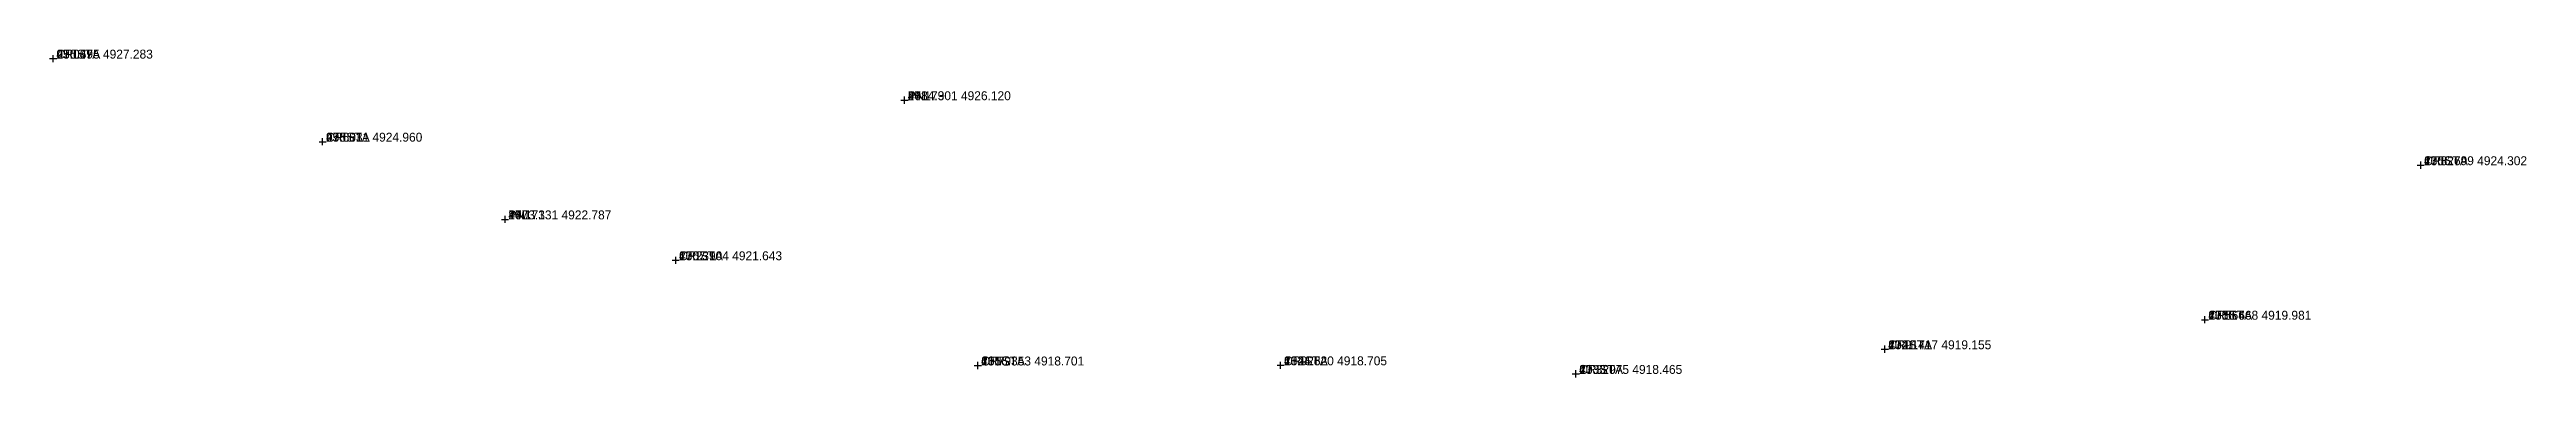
# Model space of a CAD drawing. Extents: x 955 to 1096, y 4914 to 5043.
# Drawn here: x 990.4 to 1059.7, y 4918.4 to 4927.5 of the extents above; entities that cross this region are included whole.
import ezdxf

# ---------------------------------------------------------------- set-up
doc = ezdxf.new("R2010")
doc.units = 0
doc.linetypes.add('1', pattern=[0])
doc.layers.get('0').update_dxf_attribs({"linetype": '1'})
doc.styles.add('STD', font='txt')

msp = doc.modelspace()

# ---------------------------------------------------------------- texts
at = {"layer": 'CO_ORDS', "color": 3, "style": 'STD'}
for s, p in [(' 990.495 4927.283', (990.4953, 4927.2832, 47.067)), (' 1014.301 4926.120', (1014.3007, 4926.1195, 47.1788)), (' 998.031 4924.960', (998.031, 4924.9598, 47.6806)), (' 1056.699 4924.302', (1056.6989, 4924.3016, 47.8274)), (' 1003.131 4922.787', (1003.1313, 4922.7869, 47.1728)), (' 1007.904 4921.643', (1007.9043, 4921.6433, 47.2307)), (' 1050.668 4919.981', (1050.6676, 4919.9806, 47.5638)), (' 1016.353 4918.701', (1016.3526, 4918.7007, 46.7931)), (' 1024.820 4918.705', (1024.8198, 4918.7052, 46.9258)), (' 1041.717 4919.155', (1041.7168, 4919.1547, 47.9138)), (' 1033.075 4918.465', (1033.0749, 4918.4651, 47.3287))]:
    msp.add_text(s, height=0.25, dxfattribs=at).set_placement(p)
at = {"layer": 'CODE', "color": 3, "style": 'STD'}
for s, p in [(' CRISTA', (990.4953, 4927.2832, 47.067)), (' PN', (1014.3007, 4926.1195, 47.1788)), (' CRISTA', (998.031, 4924.9598, 47.6806)), (' CRISTA', (1056.6989, 4924.3016, 47.8274)), (' PN', (1003.1313, 4922.7869, 47.1728)), (' CRISTA', (1007.9043, 4921.6433, 47.2307)), (' CRISTA', (1050.6676, 4919.9806, 47.5638)), (' CRISTA', (1016.3526, 4918.7007, 46.7931)), (' CRISTA', (1024.8198, 4918.7052, 46.9258)), (' CRISTA', (1041.7168, 4919.1547, 47.9138)), (' CRISTA', (1033.0749, 4918.4651, 47.3287))]:
    msp.add_text(s, height=0.25, dxfattribs=at).set_placement(p)
at = {"layer": 'HEIGHT', "color": 3, "style": 'STD'}
for s, p in [(' 47.067', (990.4953, 4927.2832, 47.067)), (' 47.179', (1014.3007, 4926.1195, 47.1788)), (' 47.681', (998.031, 4924.9598, 47.6806)), (' 47.827', (1056.6989, 4924.3016, 47.8274)), (' 47.173', (1003.1313, 4922.7869, 47.1728)), (' 47.231', (1007.9043, 4921.6433, 47.2307)), (' 47.564', (1050.6676, 4919.9806, 47.5638)), (' 46.793', (1016.3526, 4918.7007, 46.7931)), (' 46.926', (1024.8198, 4918.7052, 46.9258)), (' 47.914', (1041.7168, 4919.1547, 47.9138)), (' 47.329', (1033.0749, 4918.4651, 47.3287))]:
    msp.add_text(s, height=0.25, dxfattribs=at).set_placement(p)
at = {"layer": 'PT_ID', "color": 3, "style": 'STD'}
for s, p in [(' 256', (990.4953, 4927.2832, 47.067)), (' 248', (1014.3007, 4926.1195, 47.1788)), (' 255', (998.031, 4924.9598, 47.6806)), (' 230', (1056.6989, 4924.3016, 47.8274)), (' 247', (1003.1313, 4922.7869, 47.1728)), (' 236', (1007.9043, 4921.6433, 47.2307)), (' 231', (1050.6676, 4919.9806, 47.5638)), (' 235', (1016.3526, 4918.7007, 46.7931)), (' 234', (1024.8198, 4918.7052, 46.9258)), (' 232', (1041.7168, 4919.1547, 47.9138)), (' 233', (1033.0749, 4918.4651, 47.3287))]:
    msp.add_text(s, height=0.25, dxfattribs=at).set_placement(p)

# ---------------------------------------------------------------- blocks, each defined once
blk = doc.blocks.new('CROSS')
at = {"color": 0}
for p, q in [((-50, 0), (50, 0)), ((0, -50), (0, 50))]:
    blk.add_line(p, q, dxfattribs=at)

# ---------------------------------------------------------------- block references
at = {"layer": 'POINT', "color": 2, "xscale": 0.002, "yscale": 0.002, "zscale": 0.002}
for p in [(990.4953, 4927.2832, 47.067), (1014.3007, 4926.1195, 47.1788), (998.031, 4924.9598, 47.6806), (1056.6989, 4924.3016, 47.8274), (1003.1313, 4922.7869, 47.1728), (1007.9043, 4921.6433, 47.2307), (1050.6676, 4919.9806, 47.5638), (1041.7168, 4919.1547, 47.9138), (1016.3526, 4918.7007, 46.7931), (1024.8198, 4918.7052, 46.9258), (1033.0749, 4918.4651, 47.3287)]:
    msp.add_blockref('CROSS', p, dxfattribs=at)

msp.set_redraw_order([(e.dxf.handle, doc.entitydb.next_handle()) for e in msp.query("TEXT MTEXT ATTDEF DIMENSION ARC_DIMENSION")])  # texts and dimensions are drawn at this point

doc.saveas('drawing.dxf')
